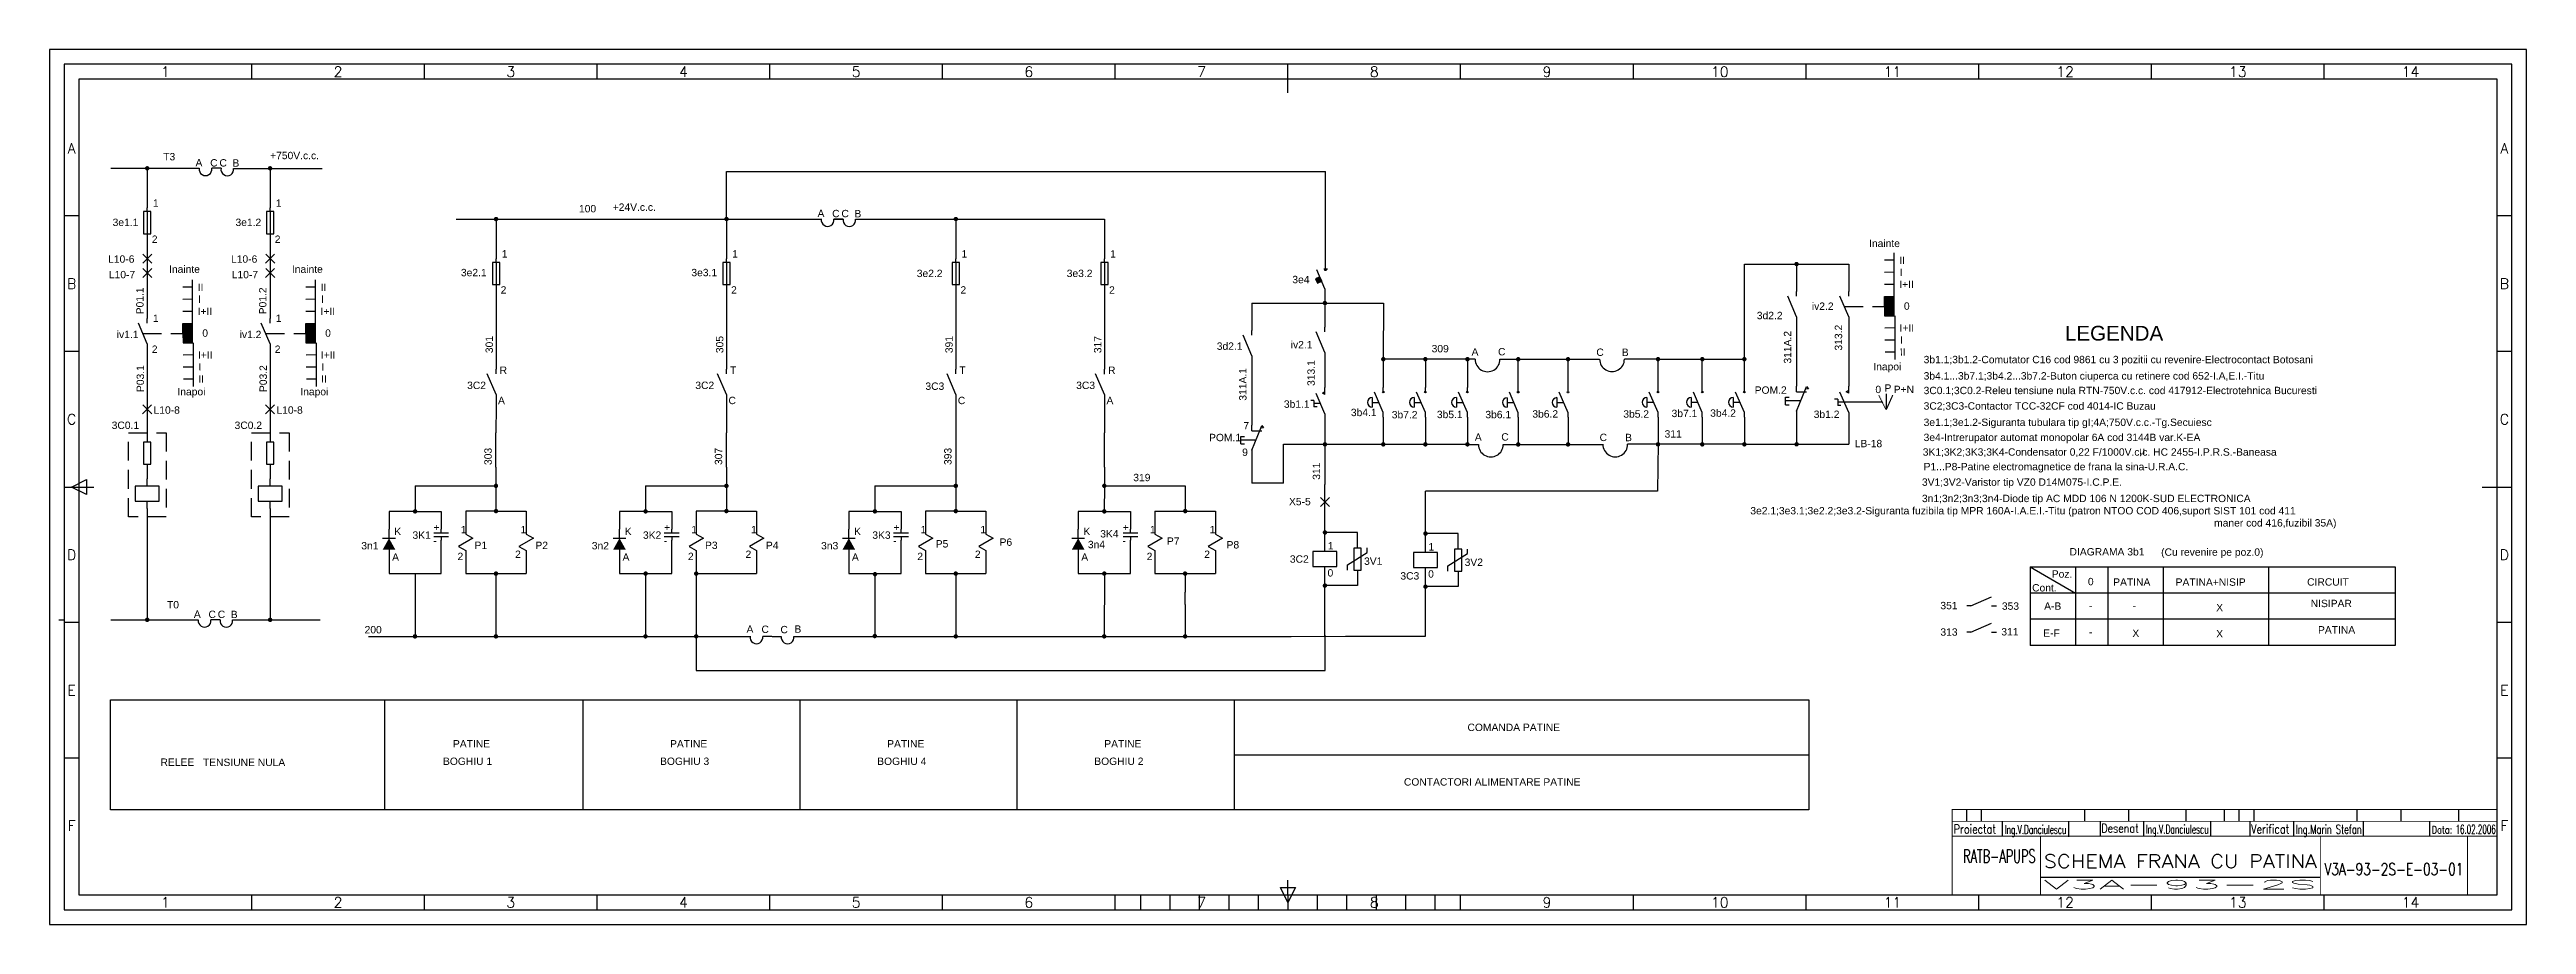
# Model space of a CAD drawing. Header units: millimetres. Extents: x 2692 to 3533, y 1475 to 1772.
import ezdxf
from ezdxf.enums import TextEntityAlignment as Align

# ---------------------------------------------------------------- set-up
doc = ezdxf.new("R2010")
doc.units = ezdxf.units.MM
doc.linetypes.add('DASHED', pattern=[0.75, 0.5, -0.25])
doc.linetypes.add('DASHED2', pattern=[9.525, 6.35, -3.175])
doc.layers.add('INDICATOR', color=7, linetype='Continuous')
doc.styles.add('ISO', font='SIMPLEX.shx')
doc.styles.add('ROMANS', font='ROMANS.shx', dxfattribs={"width": 0.8})
doc.styles.get("Standard").update_dxf_attribs({"font": 'arial.ttf'})

msp = doc.modelspace()

# ---------------------------------------------------------------- texts
at = {"color": 1}
for s, p in [('T3', (2730.7, 1734.77)), ('A', (2741.67, 1732.71)), ('C', (2746.64, 1732.66)), ('C', (2749.79, 1732.66)), ('B', (2754.21, 1732.62)), ('+750V.c.c.', (2767, 1735.15)), ('1', (2727.21, 1719)), ('1', (2768.93, 1719)), ('100', (2871.87, 1717.11)), ('+24V.c.c.', (2883.32, 1717.62)), ('A', (2952.87, 1715.5)), ('C', (2957.83, 1715.45)), ('C', (2960.98, 1715.45)), ('B', (2965.41, 1715.41)), ('3e1.1', (2713.52, 1712.47)), ('2', (2726.83, 1706.74)), ('3e1.2', (2755.24, 1712.47)), ('2', (2768.56, 1706.74)), ('Inainte', (3309.9, 1705.32)), ('L10-6', (2711.99, 1700)), ('Inainte', (2732.68, 1696.57)), ('L10-6', (2753.72, 1700)), ('Inainte', (2774.4, 1696.57)), ('1', (2845.64, 1701.77)), ('1', (2923.89, 1701.77)), ('1', (3001.77, 1701.77)), ('1', (3052.23, 1701.76)), ('II', (3320.17, 1699.59)), ('L10-7', (2712.25, 1694.73)), ('II', (2742.42, 1690.43)), ('L10-7', (2753.97, 1694.73)), ('II', (2784.14, 1690.43)), ('3e2.1', (2831.78, 1695.42)), ('2', (2845.27, 1689.52)), ('3e3.1', (2910.03, 1695.42)), ('2', (2923.52, 1689.52)), ('3e2.2', (2986.56, 1695.13)), ('2', (3001.39, 1689.52)), ('3e3.2', (3037.48, 1695.14)), ('2', (3051.86, 1689.51)), ('3e4', (3114.07, 1693.05)), ('I+II', (3320.15, 1691.41)), ('I', (3320.3, 1695.54)), ('1', (2727.21, 1679.9)), ('I+II', (2742.39, 1682.25)), ('I', (2742.54, 1686.38)), ('1', (2768.93, 1679.9)), ('I+II', (2784.11, 1682.25)), ('I', (2784.27, 1686.38)), ('3d2.2', (3271.78, 1680.84)), ('iv2.2', (3290.47, 1684)), ('0', (3321.73, 1684.04)), ('iv1.1', (2714.93, 1674.4)), ('0', (2743.97, 1674.88)), ('iv1.2', (2756.65, 1674.4)), ('0', (2785.69, 1674.88)), ('I+II', (3320.24, 1676.63)), ('2', (2726.83, 1669.4)), ('I+II', (2742.49, 1667.47)), ('2', (2768.56, 1669.4)), ('I+II', (2784.21, 1667.47)), ('3d2.1', (3088.42, 1670.44)), ('iv2.1', (3113.54, 1670.95)), ('309', (3161.37, 1669.59)), ('A', (3174.93, 1668.48)), ('C', (3183.91, 1668.55)), ('C', (3217.29, 1668.38)), ('B', (3225.96, 1668.34)), ('Inapoi', (3311.33, 1663.51)), ('3b1.1;3b1.2-Comutator C16 cod 9861 cu 3 pozitii cu revenire-Electrocontact Botosani', (3328.42, 1665.89)), ('Inapoi', (2735.52, 1654.99)), ('Inapoi', (2777.25, 1654.99)), ('3C2', (2833.89, 1657.13)), ('R', (2844.92, 1662.27)), ('3C2', (2911.37, 1657.14)), ('T', (2923.17, 1662.28)), ('3C3', (2989.49, 1656.85)), ('T', (3001.05, 1662.28)), ('3C3', (3040.68, 1657.14)), ('R', (3051.51, 1662.27)), ('POM.2', (3271.06, 1655.52)), ('0', (3312.04, 1655.74)), ('P', (3315.15, 1656.21)), ('P+N', (3318.27, 1655.75)), ('3b4.1...3b7.1;3b4.2...3b7.2-Buton ciuperca cu retinere cod 652-I.A,E.I.-Titu', (3328.42, 1660.35)), ('3C0.1;3C0.2-Releu tensiune nula RTN-750V.c.c. cod 417912-Electrotehnica Bucuresti', (3328.42, 1655.39)), ('L10-8', (2727.42, 1648.74)), ('L10-8', (2769.15, 1648.74)), ('A', (2844.38, 1651.99)), ('C', (2922.63, 1652)), ('C', (3000.5, 1652)), ('A', (3050.97, 1651.99)), ('3b1.1', (3111.2, 1650.76)), ('3b4.1', (3133.95, 1647.93)), ('3b7.2', (3147.84, 1647.16)), ('3b5.1', (3163.15, 1647.25)), ('3b6.1', (3179.62, 1647.22)), ('3b6.2', (3195.57, 1647.43)), ('3b5.2', (3226.45, 1647.41)), ('3b7.1', (3242.84, 1647.6)), ('3b4.2', (3255.95, 1647.72)), ('3b1.2', (3291.1, 1647.31)), ('3C2;3C3-Contactor TCC-32CF cod 4014-IC Buzau', (3328.42, 1650.14)), ('3C0.1', (2713.2, 1643.58)), ('3C0.2', (2754.93, 1643.58)), ('POM.1', (3085.8, 1639.42)), ('7', (3097.44, 1643.42)), ('A', (3176.04, 1639.56)), ('C', (3185.02, 1639.63)), ('C', (3218.4, 1639.46)), ('B', (3227.07, 1639.42)), ('311', (3240.46, 1640.64)), ('3e1.1;3e1.2-Siguranta tubulara tip gI;4A;750V.c.c.-Tg.Secuiesc', (3328.42, 1644.59)), ('3e4-Intrerupator automat monopolar 6A cod 3144B var.K-EA', (3328.42, 1639.46)), ('9', (3097.03, 1634.42)), ('LB-18', (3305.03, 1637.37)), ('3K1;3K2;3K3;3K4-Condensator 0,22 F/1000V.c.c. HC 2455-I.P.R.S.-Baneasa', (3328.13, 1634.5)), ('P1...P8-Patine electromagnetice de frana la sina-U.R.A.C.', (3328.42, 1629.54)), ('319', (3060.07, 1625.84)), ('3V1;3V2-Varistor tip VZ0 D14M075-I.C.P.E.', (3327.84, 1624.28)), ('X5-5', (3112.94, 1617.67)), ('3e2.1;3e3.1;3e2.2;3e3.2-Siguranta fuzibila tip MPR 160A-I.A.E.I.-Titu (patron NTOO COD 406,suport SIST 101 cod 411', (3269.58, 1614.57)), ('3n1;3n2;3n3;3n4-Diode tip AC MDD 106 N 1200K-SUD ELECTRONICA', (3327.84, 1618.74)), ('K', (2809.16, 1607.54)), ('3K1', (2815.34, 1606.29)), ('+', (2822.5, 1608.93)), ('1', (2831.74, 1608.16)), ('1', (2852.03, 1608.16)), ('K', (2887.41, 1607.54)), ('3K2', (2893.59, 1606.29)), ('+', (2900.75, 1608.93)), ('1', (2909.99, 1608.16)), ('1', (2930.28, 1608.16)), ('K', (2965.28, 1607.54)), ('3K3', (2971.46, 1606.29)), ('+', (2978.62, 1608.93)), ('1', (2987.86, 1608.16)), ('1', (3008.15, 1608.16)), ('P6', (3014.68, 1603.91)), ('K', (3043.15, 1607.54)), ('3K4', (3048.85, 1606.74)), ('+', (3056.5, 1608.93)), ('1', (3065.73, 1608.16)), ('P7', (3071.49, 1604.25)), ('1', (3086.02, 1608.16)), ('maner cod 416,fuzibil 35A)', (3427.05, 1610.45)), ('3n1', (2797.96, 1602.69)), ('A', (2808.42, 1598.84)), ('-', (2822.41, 1604.39)), ('2', (2830.62, 1599.05)), ('P1', (2836.41, 1602.83)), ('2', (2850.17, 1599.79)), ('P2', (2857.08, 1602.8)), ('3n2', (2876.21, 1602.69)), ('A', (2886.66, 1598.84)), ('-', (2900.66, 1604.39)), ('2', (2908.87, 1599.05)), ('P3', (2914.66, 1602.83)), ('2', (2928.42, 1599.79)), ('P4', (2935.33, 1602.8)), ('3n3', (2954.08, 1602.69)), ('A', (2964.54, 1598.84)), ('-', (2978.53, 1604.39)), ('2', (2986.74, 1599.05)), ('P5', (2993, 1603.33)), ('2', (3006.29, 1599.79)), ('A', (3042.41, 1598.84)), ('3n4', (3044.65, 1603.1)), ('-', (3056.4, 1604.39)), ('2', (3064.62, 1599.05)), ('2', (3084.17, 1599.79)), ('P8', (3091.75, 1603)), ('3C2', (3113.24, 1598.17)), ('1', (3126.12, 1602.67)), ('3V1', (3138.43, 1597.45)), ('1', (3160.27, 1602.31)), ('3V2', (3172.58, 1597.09)), ('DIAGRAMA 3b1', (3377.97, 1600.63)), ('(Cu revenire pe poz.0)', (3409.06, 1600.53)), ('0', (3126.03, 1593.47)), ('3C3', (3150.76, 1592.45)), ('0', (3160.19, 1593.11)), ('Cont.', (3365.26, 1588.41)), ('Poz.', (3371.93, 1593.1)), ('0', (3384.2, 1590.52)), ('PATINA', (3392.79, 1590.35)), ('PATINA+NISIP', (3413.99, 1590.34)), ('CIRCUIT', (3458.63, 1590.39)), ('T0', (2731.98, 1582.66)), ('A', (2741.11, 1579.45)), ('C', (2746.07, 1579.4)), ('C', (2749.22, 1579.4)), ('B', (2753.65, 1579.36)), ('351', (3334.11, 1582.38)), ('353', (3354.99, 1582.19)), ('A-B', (3369.34, 1582.2)), ('-', (3384.54, 1582.3)), ('-', (3399.36, 1582.3)), ('X', (3427.76, 1581.69)), ('NISIPAR', (3459.85, 1583.09)), ('200', (2799.08, 1574.18)), ('A', (2928.76, 1574.38)), ('C', (2933.83, 1574.33)), ('C', (2940.27, 1574.22)), ('B', (2945.02, 1574.4)), ('313', (3334.11, 1573.39)), ('311', (3354.8, 1573.47)), ('E-F', (3369.02, 1573.04)), ('-', (3384.54, 1573.4)), ('X', (3399.29, 1572.96)), ('X', (3427.76, 1572.79)), ('PATINA', (3462.32, 1574.13)), ('COMANDA PATINE', (3173.55, 1541.03)), ('RELEE', (2729.78, 1529.21)), ('TENSIUNE NULA', (2744.18, 1529.16)), ('BOGHIU 1', (2825.69, 1529.52)), ('PATINE', (2829.08, 1535.45)), ('BOGHIU 3', (2899.4, 1529.52)), ('PATINE', (2902.79, 1535.45)), ('BOGHIU 4', (2973.12, 1529.52)), ('PATINE', (2976.51, 1535.45)), ('BOGHIU 2', (3046.83, 1529.52)), ('PATINE', (3050.22, 1535.45)), ('CONTACTORI ALIMENTARE PATINE', (3151.96, 1522.5))]:
    msp.add_text(s, height=2.5, dxfattribs=at).set_placement(p)
for s, p in [('P01.1', (2724.03, 1682.5)), ('P01.2', (2765.75, 1682.5)), ('301', (2842.64, 1669.31)), ('305', (2920.89, 1669.31)), ('391', (2998.76, 1669.31)), ('317', (3049.23, 1669.3)), ('311A.2', (3283.46, 1665.78)), ('313.2', (3300.76, 1670.2)), ('313.1', (3121.69, 1658.17)), ('P03.1', (2724.17, 1656.1)), ('P03.2', (2765.89, 1656.1)), ('311A.1', (3098.51, 1653.17)), ('303', (2842.24, 1631.33)), ('307', (2920.49, 1631.33)), ('393', (2998.36, 1631.33)), ('311', (3123.5, 1626.32))]:
    msp.add_text(s, height=2.5, rotation=90, dxfattribs=at).set_placement(p)
at = {"color": 1, "text_generation_flag": 2}
for s, p in [('I', (3320.43, 1674.98)), ('I', (2742.67, 1665.82)), ('I', (2784.4, 1665.82)), ('II', (3320.35, 1670.94)), ('II', (2742.6, 1661.78)), ('II', (2784.32, 1661.78))]:
    msp.add_text(s, height=2.5, rotation=180.72907, dxfattribs=at).set_placement(p)
at = {"color": 3}
msp.add_text('LEGENDA', height=5, dxfattribs=at).set_placement((3376.39, 1673.58))
at = {"color": 1, "insert": (3401.63, 1637.43), "char_height": 2.5, "width": 15.4771, "attachment_point": 1}
msp.add_mtext('{\\fSymbol|b0|i0|c2|p18;m}', dxfattribs=at)

# ---------------------------------------------------------------- blocks, each defined once
blk = doc.blocks.new('4a4')
at = {"color": 70}
for p, q in [((-772.36, 287), (-772.36, 292)), ((-713.72, 287), (-713.72, 292)), ((-655.08, 287), (-655.08, 292)), ((-596.44, 287), (-596.44, 292)), ((-537.8, 287), (-537.8, 292)), ((-479.16, 287), (-479.16, 292)), ((-420.52, 282.35), (-420.52, 292)), ((-361.88, 287), (-361.88, 292)), ((-303.24, 287), (-303.24, 292)), ((-244.6, 287), (-244.6, 292)), ((-185.96, 287), (-185.96, 292)), ((-127.32, 287), (-127.32, 292)), ((-68.68, 287), (-68.68, 292)), ((-831, 240.5), (-836, 240.5)), ((-5, 240.5), (-10, 240.5)), ((-831, 194.5), (-836, 194.5)), ((-5, 194.5), (-10, 194.5)), ((-836, 148.5), (-826, 148.5)), ((-833.5, 148.5), (-828.5, 151)), ((-828.5, 146), (-833.5, 148.5)), ((-828.5, 151), (-828.5, 146)), ((-15, 148.5), (-5, 148.5)), ((-831, 102.5), (-836, 102.5)), ((-5, 102.5), (-10, 102.5)), ((-831, 56.5), (-836, 56.5)), ((-5, 56.5), (-10, 56.5)), ((-772.36, 5), (-772.36, 10)), ((-713.72, 5), (-713.72, 10)), ((-655.08, 5), (-655.08, 10)), ((-596.44, 5), (-596.44, 10)), ((-537.8, 5), (-537.8, 10)), ((-479.16, 5), (-479.16, 10)), ((-479.16, 5), (-479.16, 10)), ((-470.5, 5), (-470.5, 10)), ((-460.5, 5), (-460.5, 10)), ((-450.5, 5), (-450.5, 10)), ((-440.5, 5), (-440.5, 10)), ((-430.5, 5), (-430.5, 10)), ((-420.5, 7.5), (-423, 12.5)), ((-423, 12.5), (-418, 12.5)), ((-420.5, 10), (-420.5, 15)), ((-418, 12.5), (-420.5, 7.5)), ((-420.5, 10), (-420.5, 5)), ((-410.5, 5), (-410.5, 10)), ((-400.5, 5), (-400.5, 10)), ((-390.5, 5), (-390.5, 10)), ((-380.5, 5), (-380.5, 10)), ((-370.5, 5), (-370.5, 10)), ((-361.88, 5), (-361.88, 10)), ((-361.88, 5), (-361.88, 10)), ((-303.24, 5), (-303.24, 10)), ((-244.6, 5), (-244.6, 10)), ((-185.96, 5), (-185.96, 10)), ((-127.32, 5), (-127.32, 10)), ((-68.68, 5), (-68.68, 10))]:
    blk.add_line(p, q, dxfattribs=at)
at = {"color": 240}
for points in [[(0, 0), (0, 297), (-841, 297), (-841, 0)], [(-5, 5), (-5, 292), (-836, 292), (-836, 5)]]:
    blk.add_lwpolyline(points, close=True, dxfattribs=at)
at = {"color": 70}
blk.add_lwpolyline([(-831, 287), (-831, 10), (-10, 10), (-10, 287)], close=True, dxfattribs=at)
at = {"color": 50, "style": 'ISO'}
for s, p in [('1', (-801.68, 289.48)), ('2', (-743.04, 289.48)), ('3', (-684.4, 289.48)), ('4', (-625.76, 289.48)), ('5', (-567.12, 289.48)), ('6', (-508.48, 289.48)), ('7', (-449.84, 289.48)), ('8', (-391.2, 289.48)), ('9', (-332.56, 289.48)), ('10', (-273.92, 289.48)), ('11', (-215.28, 289.48)), ('12', (-156.64, 289.48)), ('13', (-98, 289.48)), ('14', (-39.36, 289.48)), ('A', (-833.5, 263.5)), ('A', (-7.5, 263.5)), ('B', (-833.5, 217.5)), ('B', (-7.5, 217.5)), ('C', (-833.5, 171.5)), ('C', (-7.5, 171.5)), ('D', (-833.5, 125.5)), ('D', (-7.5, 125.5)), ('E', (-833.5, 79.5)), ('E', (-7.5, 79.5)), ('F', (-833.5, 33.5)), ('F', (-7.5, 33.5)), ('1', (-801.68, 7.48)), ('2', (-743.04, 7.48)), ('3', (-684.4, 7.48)), ('4', (-625.76, 7.48)), ('5', (-567.12, 7.48)), ('6', (-508.48, 7.48)), ('7', (-449.84, 7.48)), ('8', (-391.2, 7.48)), ('9', (-332.56, 7.48)), ('10', (-273.92, 7.48)), ('11', (-215.28, 7.48)), ('12', (-156.64, 7.48)), ('13', (-98, 7.48)), ('14', (-39.36, 7.48))]:
    blk.add_text(s, height=3.5, dxfattribs=at).set_placement(p, align=Align.MIDDLE)
blk = doc.blocks.new('indic-el')
at = {"layer": 'INDICATOR', "color": 1}
for p, q in [((-180, 25), (-180, 29)), ((-175, 25), (-175, 29)), ((-140, 25), (-140, 29)), ((-125, 25), (-125, 29)), ((-105.5, 25), (-105.5, 29)), ((-87.5, 25), (-87.5, 29)), ((-82.5, 25), (-82.5, 29)), ((-47.5, 25), (-47.5, 29)), ((-32.5, 25), (-32.5, 29)), ((-13, 25), (-13, 29)), ((-167.9, 20), (-167.9, 25)), ((-145.42, 19.8), (-145.42, 24.8)), ((-134.65, 20.08), (-134.65, 25.08)), ((-119.93, 20), (-119.93, 25)), ((-97.19, 20), (-97.19, 25)), ((-83.77, 20), (-83.77, 25)), ((-69.03, 20), (-69.03, 25)), ((-45.33, 20), (-45.33, 25)), ((-22.83, 20), (-22.83, 25)), ((-155, 6), (-60, 6))]:
    blk.add_line(p, q, dxfattribs=at)
at = {"layer": 'INDICATOR'}
blk.add_line((-92.5, 25), (-92.5, 29), dxfattribs=at)
at = {"layer": 'INDICATOR', "const_width": 0.3, "flags": 128}
for points in [[(0, 29), (-185, 29), (-185, 0)], [(0, 25), (-185, 25)], [(0, 20), (-185, 20)], [(-155, 0), (-155, 20)], [(-60, 0), (-60, 20)], [(-10, 0), (-10, 20)]]:
    blk.add_lwpolyline(points, dxfattribs=at)
at = {"layer": 'INDICATOR', "color": 1, "style": 'ROMANS', "width": 0.8}
for s, height, p in [('Proiectat', 3, (-184.48, 20.88)), ('Desenat', 3, (-134.37, 21.17)), ('Verificat', 3, (-83.49, 20.88)), ('Data:', 2.5, (-22.15, 20.88))]:
    blk.add_text(s, height=height, dxfattribs=at).set_placement(p)
at = {"layer": 'INDICATOR', "style": 'ROMANS', "width": 0.570908}
blk.add_text('RATB-APUPS', height=4.5, dxfattribs=at).set_placement((-181.28, 10.96), (-156.69, 10.96), align=Align.FIT)
at = {"layer": 'INDICATOR', "color": 1, "style": 'ROMANS'}
for tag, height, width, p, p2 in [('PROIECTAT', 3, 0.908325, (-167.12, 20.74), (-146.23, 20.74)), ('DESENAT', 3, 1.116423, (-119.25, 20.84), (-97.88, 20.84)), ('VERIFICAT', 3, 1.074468, (-68.34, 20.8), (-45.93, 20.8)), ('DATA', 3, 1.321041, (-14.04, 20.81), (-0.45, 20.81)), ('NUME_DESEN', 4.5, 2.080219, (-153.9, 9.22), (-61.18, 9.22)), ('NUMAR', 4, 2.383056, (-58.61, 6.76), (-11.4, 6.76)), ('ANS', 3, 11.421134, (-154.04, 2.01), (-61.04, 2.01))]:
    blk.add_attdef(tag, text='', height=height, dxfattribs=dict(at, width=width)).set_placement(p, p2, align=Align.FIT)

# ---------------------------------------------------------------- hatches: boundary and pattern name
for points in [[(3318.45, 1688.54), (3315.14, 1688.54), (3315.14, 1685.23), (3315.18, 1681.92), (3318.45, 1681.96)], [(2740.69, 1679.38), (2737.38, 1679.38), (2737.38, 1676.07), (2737.43, 1672.76), (2740.69, 1672.8)], [(2782.42, 1679.38), (2779.11, 1679.38), (2779.11, 1676.07), (2779.15, 1672.76), (2782.42, 1672.8)]]:
    msp.add_hatch(color=1).paths.add_polyline_path(points)

# ---------------------------------------------------------------- linework, layer by layer
at = {"color": 1}
for p, q in [((2712.87, 1732.06), (2742.93, 1732.06)), ((2725.27, 1732.06), (2725.27, 1718.6)), ((2750.33, 1732.05), (2747.19, 1732.05)), ((2754.6, 1732.04), (2784.65, 1732.04)), ((2766.99, 1732.06), (2766.99, 1718.6)), ((2921.95, 1730.93), (3125.35, 1730.93)), ((2921.95, 1714.83), (2921.95, 1730.93)), ((3125.35, 1714.83), (3125.35, 1730.93)), ((2725.27, 1717.35), (2725.27, 1718.6)), ((2725.27, 1717.35), (2725.27, 1709.85)), ((2766.99, 1717.35), (2766.99, 1718.6)), ((2766.99, 1717.35), (2766.99, 1709.85)), ((2725.27, 1709.85), (2725.27, 1708.61)), ((2725.27, 1708.61), (2725.27, 1681.1)), ((2766.99, 1709.85), (2766.99, 1708.61)), ((2766.99, 1708.61), (2766.99, 1681.1)), ((2830.13, 1714.83), (2948.46, 1714.83)), ((2843.7, 1714.83), (2843.7, 1701.38)), ((2921.95, 1714.83), (2921.95, 1701.38)), ((2948.46, 1714.83), (2954.11, 1714.83)), ((2961.53, 1714.84), (2958.39, 1714.84)), ((2958.39, 1714.83), (2961.53, 1714.83)), ((2965.8, 1714.83), (3050.29, 1714.83)), ((2999.83, 1714.83), (2999.83, 1701.38)), ((3050.29, 1714.83), (3050.29, 1701.37)), ((3125.35, 1699.13), (3125.35, 1714.83)), ((2726.79, 1702.86), (2723.75, 1699.82)), ((2723.81, 1702.86), (2726.85, 1699.82)), ((2768.51, 1702.86), (2765.47, 1699.82)), ((2765.53, 1702.86), (2768.57, 1699.82)), ((2843.7, 1700.13), (2843.7, 1701.38)), ((2843.7, 1700.13), (2843.7, 1692.63)), ((2921.95, 1700.13), (2921.95, 1701.38)), ((2921.95, 1700.13), (2921.95, 1692.63)), ((2999.83, 1700.13), (2999.83, 1701.38)), ((2999.83, 1700.13), (2999.83, 1692.63)), ((3050.29, 1700.12), (3050.29, 1701.37)), ((3050.29, 1700.12), (3050.29, 1692.62)), ((3125.35, 1697.88), (3125.35, 1699.13)), ((3267.55, 1666.9), (3267.55, 1699.55)), ((3267.55, 1699.55), (3285.29, 1699.55)), ((3285.29, 1699.55), (3303.02, 1699.55)), ((3285.29, 1699.55), (3285.29, 1690.26)), ((3303.02, 1699.55), (3303.02, 1690.26)), ((3318.45, 1700.86), (3315.14, 1700.84)), ((3318.45, 1681.96), (3318.45, 1703.33)), ((2726.79, 1698.02), (2723.75, 1694.98)), ((2723.81, 1698.02), (2726.85, 1694.98)), ((2740.69, 1691.7), (2737.38, 1691.68)), ((2740.69, 1672.8), (2740.69, 1694.17)), ((2768.51, 1698.02), (2765.47, 1694.98)), ((2765.53, 1698.02), (2768.57, 1694.98)), ((2782.42, 1691.7), (2779.11, 1691.68)), ((2782.42, 1672.8), (2782.42, 1694.17)), ((2843.7, 1692.63), (2843.7, 1691.38)), ((2843.7, 1691.38), (2843.7, 1663.87)), ((2921.95, 1692.63), (2921.95, 1691.38)), ((2921.95, 1691.38), (2921.95, 1663.87)), ((2999.83, 1692.63), (2999.83, 1691.38)), ((2999.83, 1691.38), (2999.83, 1663.87)), ((3050.29, 1692.62), (3050.29, 1691.37)), ((3050.29, 1691.37), (3050.29, 1663.86)), ((3125.14, 1691.12), (3122.35, 1697.63)), ((3124.72, 1697.88), (3125.98, 1697.88)), ((3125.14, 1691.12), (3125.14, 1678.16)), ((3318.45, 1696.75), (3315.14, 1696.73)), ((3318.45, 1692.64), (3315.14, 1692.62)), ((2740.69, 1687.59), (2737.38, 1687.57)), ((2740.69, 1683.48), (2737.38, 1683.46)), ((2782.42, 1687.59), (2779.11, 1687.57)), ((2782.42, 1683.48), (2779.11, 1683.46)), ((3100.34, 1686.31), (3100.34, 1677.01)), ((3100.34, 1686.31), (3144.99, 1686.31)), ((3144.99, 1686.31), (3144.96, 1667.64)), ((3285.29, 1681.64), (3282.29, 1688.64)), ((3285.29, 1688.62), (3285.29, 1690.26)), ((3303.02, 1681.64), (3300.02, 1688.64)), ((3303.02, 1688.62), (3303.02, 1690.26)), ((3315.14, 1688.54), (3318.45, 1688.54)), ((3315.14, 1685.23), (3315.14, 1688.54)), ((3315.14, 1685.23), (3315.18, 1681.92)), ((2725.27, 1672.48), (2722.27, 1679.48)), ((2725.27, 1679.46), (2725.27, 1681.1)), ((2737.38, 1679.38), (2740.69, 1679.38)), ((2737.38, 1676.07), (2737.38, 1679.38)), ((2737.38, 1676.07), (2737.43, 1672.76)), ((2766.99, 1672.48), (2763.99, 1679.48)), ((2766.99, 1679.46), (2766.99, 1681.1)), ((2779.11, 1679.38), (2782.42, 1679.38)), ((2779.11, 1676.07), (2779.11, 1679.38)), ((2779.11, 1676.07), (2779.15, 1672.76)), ((3100.34, 1668.39), (3097.34, 1675.39)), ((3100.34, 1675.38), (3100.34, 1677.01)), ((3125.14, 1669.54), (3122.14, 1676.54)), ((3125.14, 1676.53), (3125.14, 1678.16)), ((3285.29, 1681.64), (3285.29, 1680.26)), ((3285.29, 1680.26), (3285.29, 1658.07)), ((3303.02, 1681.64), (3303.02, 1680.26)), ((3303.02, 1680.26), (3303.02, 1658.07)), ((3315.18, 1681.92), (3318.49, 1681.96)), ((3318.54, 1677.86), (3315.23, 1677.83)), ((3318.6, 1673.75), (3315.29, 1673.73)), ((3318.72, 1667.18), (3318.72, 1681.97)), ((2725.27, 1672.48), (2725.27, 1671.1)), ((2725.27, 1671.1), (2725.27, 1656.74)), ((2737.43, 1672.76), (2740.74, 1672.8)), ((2740.79, 1668.7), (2737.48, 1668.67)), ((2740.97, 1658.02), (2740.97, 1672.81)), ((2766.99, 1672.48), (2766.99, 1671.1)), ((2766.99, 1671.1), (2766.99, 1656.74)), ((2779.15, 1672.76), (2782.46, 1672.8)), ((2782.51, 1668.7), (2779.2, 1668.67)), ((2782.69, 1658.02), (2782.69, 1672.81)), ((3100.34, 1668.39), (3100.34, 1667.01)), ((3100.34, 1667.01), (3100.34, 1644.82)), ((3125.14, 1669.54), (3125.14, 1657.61)), ((3176.16, 1667.26), (3144.58, 1667.26)), ((3144.96, 1666.87), (3144.96, 1657.61)), ((3159.24, 1666.87), (3159.24, 1657.61)), ((3173.52, 1667.26), (3173.52, 1657.61)), ((3184.57, 1667.23), (3201.49, 1667.25)), ((3190.76, 1656.33), (3190.76, 1666.86)), ((3201.49, 1667.25), (3218.41, 1667.26)), ((3207.68, 1656.34), (3207.68, 1667.25)), ((3237.88, 1667.28), (3226.82, 1667.28)), ((3237.88, 1667.28), (3267.93, 1667.28)), ((3238.24, 1656.37), (3238.24, 1667.28)), ((3253.27, 1656.37), (3253.27, 1666.9)), ((3267.55, 1656.37), (3267.55, 1666.9)), ((3318.65, 1669.64), (3315.34, 1669.62)), ((2740.84, 1664.59), (2737.53, 1664.57)), ((2740.89, 1660.48), (2737.58, 1660.46)), ((2782.56, 1664.59), (2779.25, 1664.57)), ((2782.61, 1660.48), (2779.3, 1660.46)), ((2843.7, 1655.25), (2840.7, 1662.25)), ((2843.7, 1662.24), (2843.7, 1663.87)), ((2921.95, 1655.25), (2918.95, 1662.25)), ((2921.95, 1662.24), (2921.95, 1663.87)), ((2999.83, 1655.25), (2996.83, 1662.25)), ((2999.83, 1662.24), (2999.83, 1663.87)), ((3050.29, 1655.24), (3047.29, 1662.24)), ((3050.29, 1662.23), (3050.29, 1663.86)), ((3125.14, 1657.16), (3125.14, 1657.61)), ((3125.14, 1655.25), (3125.14, 1657.16)), ((3144.96, 1656.36), (3144.96, 1657.61)), ((3159.24, 1656.36), (3159.24, 1657.61)), ((3173.52, 1656.36), (3173.52, 1657.61)), ((3285.29, 1656.23), (3285.29, 1658.07)), ((3285.29, 1649.57), (3288.29, 1657.07)), ((3288.29, 1657.07), (3288.66, 1658)), ((3289.28, 1657.21), (3288.29, 1657.07)), ((3288.66, 1658), (3289.28, 1657.21)), ((3303.02, 1657.62), (3303.02, 1658.07)), ((3303.02, 1655.7), (3303.02, 1657.62)), ((2726.73, 1651.71), (2723.68, 1648.67)), ((2723.75, 1651.71), (2726.79, 1648.67)), ((2725.27, 1656.74), (2725.27, 1639.13)), ((2768.45, 1651.71), (2765.41, 1648.67)), ((2765.47, 1651.71), (2768.51, 1648.67)), ((2766.99, 1656.74), (2766.99, 1639.13)), ((2843.7, 1651.27), (2843.69, 1642.25)), ((2843.7, 1655.25), (2843.7, 1651.27)), ((2921.95, 1651.27), (2921.94, 1642.25)), ((2921.95, 1655.25), (2921.95, 1651.27)), ((2999.82, 1651.27), (2999.81, 1642.25)), ((2999.83, 1655.25), (2999.82, 1651.27)), ((3050.29, 1651.26), (3050.28, 1642.24)), ((3050.29, 1655.24), (3050.29, 1651.26)), ((3121.39, 1653.23), (3120.3, 1653.23)), ((3121.39, 1653.23), (3121.39, 1651.1)), ((3123.64, 1652.16), (3121.39, 1652.16)), ((3122.48, 1651.1), (3121.39, 1651.1)), ((3124.28, 1655.75), (3125.14, 1656.25)), ((3125.14, 1655.25), (3124.28, 1655.75)), ((3125.14, 1648.66), (3125.14, 1647.16)), ((3141.21, 1654.23), (3141.21, 1651)), ((3141.21, 1652.61), (3143.46, 1652.61)), ((3144.96, 1649.11), (3141.96, 1656.11)), ((3144.96, 1647.61), (3144.96, 1649.11)), ((3155.49, 1654.23), (3155.49, 1651)), ((3155.49, 1652.61), (3157.74, 1652.61)), ((3159.24, 1649.11), (3156.24, 1656.11)), ((3159.24, 1647.61), (3159.24, 1649.11)), ((3169.77, 1654.23), (3169.77, 1651)), ((3169.77, 1652.61), (3172.02, 1652.61)), ((3173.52, 1649.11), (3170.52, 1656.11)), ((3173.52, 1647.61), (3173.52, 1649.11)), ((3187.01, 1654.19), (3187.01, 1650.97)), ((3187.01, 1652.58), (3189.26, 1652.58)), ((3190.76, 1649.08), (3187.76, 1656.08)), ((3190.76, 1647.58), (3190.76, 1649.08)), ((3203.93, 1654.21), (3203.93, 1650.98)), ((3203.93, 1652.59), (3206.18, 1652.6)), ((3207.68, 1649.09), (3204.68, 1656.09)), ((3207.68, 1647.59), (3207.68, 1649.09)), ((3234.49, 1654.24), (3234.49, 1651.01)), ((3234.49, 1652.62), (3236.74, 1652.63)), ((3238.24, 1649.12), (3235.24, 1656.12)), ((3238.24, 1647.62), (3238.24, 1649.12)), ((3249.52, 1654.24), (3249.52, 1651.01)), ((3249.52, 1652.62), (3251.77, 1652.63)), ((3253.27, 1649.12), (3250.27, 1656.12)), ((3253.27, 1647.62), (3253.27, 1649.12)), ((3263.8, 1654.24), (3263.8, 1651.01)), ((3263.8, 1652.62), (3266.05, 1652.63)), ((3267.55, 1649.12), (3264.55, 1656.12)), ((3267.55, 1647.62), (3267.55, 1649.12)), ((3281.54, 1654.32), (3282.79, 1654.32)), ((3281.54, 1651.82), (3281.54, 1654.32)), ((3286.69, 1653.07), (3281.54, 1653.07)), ((3281.54, 1651.82), (3282.79, 1651.82)), ((3285.29, 1649.57), (3285.29, 1638.38)), ((3299.27, 1653.69), (3298.18, 1653.69)), ((3299.27, 1653.69), (3299.27, 1651.56)), ((3314.49, 1652.62), (3299.27, 1652.62)), ((3300.36, 1651.56), (3299.27, 1651.56)), ((3302.16, 1656.2), (3303.02, 1656.7)), ((3303.02, 1655.7), (3302.16, 1656.2)), ((3303.02, 1649.12), (3303.02, 1638.4)), ((2843.68, 1630.58), (2843.69, 1642.25)), ((2921.93, 1630.58), (2921.94, 1642.25)), ((2999.81, 1642.25), (2999.8, 1637.98)), ((3050.27, 1630.57), (3050.28, 1642.24)), ((3096.59, 1641.07), (3097.84, 1641.07)), ((3096.59, 1638.57), (3096.59, 1641.07)), ((3100.35, 1642.98), (3100.34, 1644.82)), ((3100.34, 1636.32), (3103.34, 1643.82)), ((3103.34, 1643.82), (3103.71, 1644.75)), ((3104.33, 1643.96), (3103.34, 1643.82)), ((3103.71, 1644.75), (3104.33, 1643.96)), ((3125.14, 1647.16), (3125.14, 1624.7)), ((3144.96, 1647.61), (3144.96, 1638.35)), ((3159.24, 1647.61), (3159.24, 1638.35)), ((3173.52, 1647.61), (3173.52, 1638.35)), ((3190.76, 1647.58), (3190.76, 1638.32)), ((3207.68, 1647.59), (3207.68, 1638.33)), ((3238.24, 1647.62), (3238.24, 1638.36)), ((3253.27, 1647.62), (3253.27, 1638.36)), ((3267.55, 1647.62), (3267.55, 1638.36)), ((2725.27, 1631.63), (2725.27, 1626.6)), ((2766.99, 1631.63), (2766.99, 1626.6)), ((2999.8, 1637.98), (2999.8, 1634.85)), ((2999.8, 1634.85), (2999.8, 1630.58)), ((3101.74, 1639.82), (3096.59, 1639.82)), ((3096.59, 1638.57), (3097.84, 1638.57)), ((3100.34, 1636.32), (3100.34, 1625.17)), ((3111.07, 1625.17), (3111.07, 1638.43)), ((3139.8, 1638.35), (3111.07, 1638.35)), ((3173.15, 1638.35), (3139.8, 1638.35)), ((3154.46, 1638.35), (3154.08, 1638.35)), ((3173.89, 1638.3), (3177.26, 1638.31)), ((3185.68, 1638.31), (3202.6, 1638.33)), ((3202.6, 1638.33), (3219.52, 1638.34)), ((3237.88, 1638.36), (3227.93, 1638.36)), ((3238.24, 1638.74), (3238.1, 1622.51)), ((3267.55, 1638.36), (3238.24, 1638.36)), ((3267.18, 1638.36), (3303.02, 1638.4)), ((2725.27, 1624.1), (2725.27, 1626.6)), ((2766.99, 1624.1), (2766.99, 1626.6)), ((2816.25, 1624.26), (2816.23, 1615.6)), ((2816.25, 1624.26), (2843.68, 1624.26)), ((2843.68, 1630.58), (2843.68, 1627.44)), ((2843.68, 1627.44), (2843.68, 1621.28)), ((2894.5, 1624.26), (2894.48, 1615.6)), ((2894.5, 1624.26), (2900.16, 1624.26)), ((2900.16, 1624.26), (2911.84, 1624.26)), ((2911.84, 1624.26), (2921.93, 1624.26)), ((2921.93, 1630.58), (2921.93, 1627.44)), ((2921.93, 1627.44), (2921.93, 1621.28)), ((2972.37, 1624.26), (2972.35, 1615.6)), ((2972.37, 1624.26), (2999.8, 1624.26)), ((2999.8, 1630.58), (2999.8, 1627.44)), ((2999.8, 1627.44), (2999.8, 1621.28)), ((3050.25, 1624.26), (3050.22, 1615.6)), ((3050.25, 1624.26), (3077.68, 1624.26)), ((3050.27, 1630.57), (3050.27, 1624.26)), ((3077.68, 1624.26), (3077.68, 1621.28)), ((3111.07, 1625.17), (3100.34, 1625.17)), ((3125.14, 1604.44), (3125.14, 1624.7)), ((2725.27, 1616.6), (2725.27, 1619.1)), ((2725.27, 1616.6), (2725.27, 1578.78)), ((2766.99, 1616.6), (2766.99, 1619.1)), ((2766.99, 1616.6), (2766.99, 1578.78)), ((2807.37, 1615.6), (2807.37, 1609.55)), ((2816.23, 1615.6), (2807.37, 1615.6)), ((2816.23, 1615.6), (2825.09, 1615.6)), ((2825.09, 1615.6), (2825.09, 1609.55)), ((2843.68, 1615.7), (2833.42, 1615.67)), ((2833.42, 1615.67), (2833.42, 1610.07)), ((2843.68, 1621.85), (2843.68, 1615.7)), ((2843.68, 1615.7), (2853.94, 1615.67)), ((2853.94, 1615.67), (2853.94, 1610.07)), ((2885.62, 1615.6), (2885.62, 1609.55)), ((2894.48, 1615.6), (2885.62, 1615.6)), ((2894.48, 1615.6), (2903.34, 1615.6)), ((2903.34, 1615.6), (2903.34, 1609.55)), ((2921.93, 1615.7), (2911.67, 1615.67)), ((2911.67, 1615.67), (2911.67, 1610.07)), ((2921.93, 1621.85), (2921.93, 1615.7)), ((2921.93, 1615.7), (2932.19, 1615.67)), ((2932.19, 1615.67), (2932.19, 1610.07)), ((2963.49, 1615.6), (2963.49, 1609.55)), ((2972.35, 1615.6), (2963.49, 1615.6)), ((2972.35, 1615.6), (2981.21, 1615.6)), ((2981.21, 1615.6), (2981.21, 1609.55)), ((2999.8, 1615.7), (2989.54, 1615.67)), ((2989.54, 1615.67), (2989.54, 1610.07)), ((2999.8, 1621.85), (2999.8, 1615.7)), ((2999.8, 1615.7), (3010.06, 1615.67)), ((3010.06, 1615.67), (3010.06, 1610.07)), ((3041.36, 1615.6), (3041.36, 1609.55)), ((3050.22, 1615.6), (3041.36, 1615.6)), ((3050.22, 1615.6), (3059.08, 1615.6)), ((3059.08, 1615.6), (3059.08, 1609.55)), ((3067.41, 1615.67), (3067.41, 1610.07)), ((3067.41, 1615.67), (3087.94, 1615.67)), ((3077.68, 1621.85), (3077.68, 1615.7)), ((3087.94, 1615.67), (3087.94, 1610.07)), ((3126.66, 1620.33), (3123.62, 1617.29)), ((3123.68, 1620.33), (3126.73, 1617.29)), ((3238.1, 1622.51), (3159.29, 1622.51)), ((3159.29, 1604.08), (3159.29, 1622.51)), ((2807.37, 1606.32), (2807.37, 1609.55)), ((2825.09, 1608.3), (2825.09, 1609.55)), ((2825.09, 1607.05), (2825.09, 1605.8)), ((2835.85, 1606.45), (2830.98, 1603.69)), ((2833.42, 1610.07), (2833.42, 1607.87)), ((2833.42, 1607.87), (2835.85, 1606.45)), ((2856.37, 1606.45), (2851.5, 1603.69)), ((2853.94, 1610.07), (2853.94, 1607.87)), ((2853.94, 1607.87), (2856.37, 1606.45)), ((2885.62, 1606.32), (2885.62, 1609.55)), ((2903.34, 1608.3), (2903.34, 1609.55)), ((2903.34, 1607.05), (2903.34, 1605.8)), ((2914.1, 1606.45), (2909.23, 1603.69)), ((2911.67, 1610.07), (2911.67, 1607.87)), ((2911.67, 1607.87), (2914.1, 1606.45)), ((2934.62, 1606.45), (2929.75, 1603.69)), ((2932.19, 1610.07), (2932.19, 1607.87)), ((2932.19, 1607.87), (2934.62, 1606.45)), ((2963.49, 1606.32), (2963.49, 1609.55)), ((2981.21, 1608.3), (2981.21, 1609.55)), ((2981.21, 1607.05), (2981.21, 1605.8)), ((2991.97, 1606.45), (2987.11, 1603.69)), ((2989.54, 1610.07), (2989.54, 1607.87)), ((2989.54, 1607.87), (2991.97, 1606.45)), ((3012.49, 1606.45), (3007.63, 1603.69)), ((3010.06, 1610.07), (3010.06, 1607.87)), ((3010.06, 1607.87), (3012.49, 1606.45)), ((3041.36, 1606.32), (3041.36, 1609.55)), ((3059.08, 1608.3), (3059.08, 1609.55)), ((3059.08, 1607.05), (3059.08, 1605.8)), ((3069.85, 1606.45), (3064.98, 1603.69)), ((3067.41, 1610.07), (3067.41, 1607.87)), ((3067.41, 1607.87), (3069.85, 1606.45)), ((3090.37, 1606.45), (3085.5, 1603.69)), ((3087.94, 1610.07), (3087.94, 1607.87)), ((3087.94, 1607.87), (3090.37, 1606.45)), ((3136.2, 1608.43), (3125.14, 1608.43)), ((3136.2, 1603.16), (3136.2, 1608.43)), ((3170.35, 1608.07), (3159.29, 1608.07)), ((3170.35, 1602.8), (3170.35, 1608.07)), ((2807.37, 1602.65), (2807.37, 1599.54)), ((2807.37, 1599.54), (2807.37, 1594.48)), ((2825.09, 1594.48), (2825.09, 1605.8)), ((2830.98, 1603.69), (2833.42, 1602.27)), ((2833.42, 1602.27), (2833.42, 1600.07)), ((2833.42, 1601.32), (2833.42, 1601.32)), ((2833.42, 1600.07), (2833.42, 1594.47)), ((2851.5, 1603.69), (2853.94, 1602.27)), ((2853.94, 1602.27), (2853.94, 1600.07)), ((2853.94, 1601.32), (2853.94, 1601.32)), ((2853.94, 1600.07), (2853.94, 1594.47)), ((2885.62, 1602.65), (2885.62, 1599.54)), ((2885.62, 1599.54), (2885.62, 1594.48)), ((2903.34, 1594.48), (2903.34, 1605.8)), ((2909.23, 1603.69), (2911.67, 1602.27)), ((2911.67, 1602.27), (2911.67, 1600.07)), ((2911.67, 1601.32), (2911.67, 1601.32)), ((2911.67, 1600.07), (2911.67, 1594.47)), ((2929.75, 1603.69), (2932.19, 1602.27)), ((2932.19, 1602.27), (2932.19, 1600.07)), ((2932.19, 1601.32), (2932.19, 1601.32)), ((2932.19, 1600.07), (2932.19, 1594.47)), ((2963.49, 1602.65), (2963.49, 1599.54)), ((2963.49, 1599.54), (2963.49, 1594.48)), ((2981.21, 1594.48), (2981.21, 1605.8)), ((2987.11, 1603.69), (2989.54, 1602.27)), ((2989.54, 1602.27), (2989.54, 1600.07)), ((2989.54, 1601.32), (2989.54, 1601.32)), ((2989.54, 1600.07), (2989.54, 1594.47)), ((3007.63, 1603.69), (3010.06, 1602.27)), ((3010.06, 1602.27), (3010.06, 1600.07)), ((3010.06, 1601.32), (3010.06, 1601.32)), ((3010.06, 1600.07), (3010.06, 1594.47)), ((3041.36, 1602.65), (3041.36, 1599.54)), ((3041.36, 1599.54), (3041.36, 1594.48)), ((3059.08, 1594.48), (3059.08, 1605.8)), ((3064.98, 1603.69), (3067.41, 1602.27)), ((3067.41, 1602.27), (3067.41, 1600.07)), ((3067.41, 1601.32), (3067.41, 1601.32)), ((3067.41, 1600.07), (3067.41, 1594.47)), ((3085.5, 1603.69), (3087.94, 1602.27)), ((3087.94, 1602.27), (3087.94, 1600.07)), ((3087.94, 1601.32), (3087.94, 1601.32)), ((3087.94, 1600.07), (3087.94, 1594.47)), ((3125.14, 1601.94), (3125.14, 1604.44)), ((3132.77, 1597.45), (3139.44, 1601.63)), ((3139.44, 1601.63), (3139.44, 1603.18)), ((3159.29, 1601.58), (3159.29, 1604.08)), ((3166.92, 1597.09), (3173.59, 1601.27)), ((3173.59, 1601.27), (3173.59, 1602.82)), ((2807.37, 1594.48), (2825.09, 1594.48)), ((2816.25, 1594.48), (2816.2, 1573.17)), ((2833.42, 1594.47), (2853.94, 1594.47)), ((2843.68, 1594.47), (2843.68, 1573.17)), ((2885.62, 1594.48), (2903.34, 1594.48)), ((2894.5, 1594.48), (2894.44, 1573.17)), ((2911.67, 1594.47), (2911.67, 1573.17)), ((2911.67, 1594.47), (2932.19, 1594.47)), ((2963.49, 1594.48), (2981.21, 1594.48)), ((2972.37, 1594.48), (2972.32, 1573.17)), ((2989.54, 1594.47), (3010.06, 1594.47)), ((2999.8, 1594.47), (2999.8, 1573.17)), ((3041.36, 1594.48), (3059.08, 1594.48)), ((3050.25, 1594.48), (3050.19, 1573.17)), ((3067.41, 1594.47), (3087.94, 1594.47)), ((3077.68, 1594.47), (3077.68, 1588.21)), ((3125.14, 1594.44), (3125.14, 1596.94)), ((3125.14, 1573.19), (3125.14, 1594.44)), ((3136.2, 1590.4), (3125.14, 1590.4)), ((3132.77, 1595.67), (3132.77, 1597.45)), ((3136.2, 1595.66), (3136.2, 1590.4)), ((3159.29, 1594.08), (3159.29, 1596.58)), ((3159.29, 1573.22), (3159.29, 1594.08)), ((3170.35, 1590.04), (3159.29, 1590.04)), ((3166.92, 1595.31), (3166.92, 1597.09)), ((3170.35, 1595.3), (3170.35, 1590.04)), ((3364.59, 1596.76), (3488.49, 1596.76)), ((3364.59, 1596.76), (3364.59, 1570.05)), ((3364.59, 1596.76), (3379.93, 1587.86)), ((3379.93, 1596.76), (3379.93, 1570.05)), ((3391, 1596.76), (3391, 1570.05)), ((3409.79, 1596.76), (3409.79, 1570.05)), ((3445.49, 1596.76), (3445.49, 1570.05)), ((3488.49, 1596.76), (3488.49, 1570.05)), ((3077.68, 1583.94), (3077.68, 1588.21)), ((3077.68, 1583.94), (3077.68, 1573.17)), ((3344.5, 1583.53), (3343.12, 1583.53)), ((3344.5, 1583.53), (3351.5, 1586.53)), ((3351.48, 1583.53), (3353.12, 1583.53)), ((3488.49, 1587.86), (3364.59, 1587.86)), ((2695.3, 1578.78), (2697.1, 1578.78)), ((2712.87, 1578.78), (2742.6, 1578.78)), ((2750, 1578.77), (2746.86, 1578.77)), ((2754.27, 1578.76), (2783.99, 1578.76)), ((2800.36, 1573.17), (2911.29, 1573.17)), ((2897.96, 1573.17), (2903.62, 1573.17)), ((2911.67, 1573.17), (2911.67, 1561.6)), ((2912.04, 1573.17), (2930, 1573.17)), ((2929.16, 1573.17), (2929.39, 1573.17)), ((2937.4, 1573.17), (2934.27, 1573.17)), ((2937.43, 1573.17), (2940.57, 1573.17)), ((2944.83, 1573.17), (3011.55, 1573.17)), ((3011.55, 1573.17), (3017.21, 1573.17)), ((3017.21, 1573.17), (3028.9, 1573.17)), ((3028.9, 1573.17), (3038.98, 1573.17)), ((3038.98, 1573.17), (3101.98, 1573.16)), ((3101.98, 1573.16), (3113.65, 1573.14)), ((3113.65, 1573.14), (3132.1, 1573.22)), ((3125.25, 1561.6), (3125.22, 1573.56)), ((3132.1, 1573.22), (3159.29, 1573.22)), ((3344.5, 1574.63), (3343.12, 1574.63)), ((3344.5, 1574.63), (3351.5, 1577.63)), ((3351.48, 1574.63), (3353.12, 1574.63)), ((3488.49, 1578.95), (3364.59, 1578.95)), ((3488.49, 1570.05), (3364.59, 1570.05)), ((2911.67, 1561.6), (3125.25, 1561.6)), ((2712.83, 1551.61), (3289.45, 1551.61)), ((2712.83, 1514.31), (2712.83, 1551.61)), ((2805.85, 1551.61), (2805.85, 1514.31)), ((2873.14, 1551.61), (2873.14, 1514.31)), ((2946.86, 1551.61), (2946.86, 1514.31)), ((3020.57, 1551.61), (3020.57, 1514.31)), ((3094.28, 1551.61), (3094.28, 1514.31)), ((3289.45, 1551.61), (3289.45, 1514.31)), ((3094.28, 1532.96), (3289.45, 1532.96)), ((3289.45, 1514.31), (2712.83, 1514.31))]:
    msp.add_line(p, q, dxfattribs=at)
at = {"color": 1, "linetype": 'DASHED2'}
for p, q in [((3301.52, 1685.14), (3315.14, 1685.14)), ((2723.77, 1675.98), (2737.38, 1675.98)), ((2765.49, 1675.98), (2779.11, 1675.98))]:
    msp.add_line(p, q, dxfattribs=at)
at = {"color": 1, "linetype": 'DASHED'}
msp.add_line((3315.74, 1650.13), (3313.3, 1654.97), dxfattribs=at)
for p, q in [((2833.42, 1608.82), (2833.42, 1608.82)), ((2911.67, 1608.82), (2911.67, 1608.82)), ((2989.54, 1608.82), (2989.54, 1608.82)), ((3067.41, 1608.82), (3067.41, 1608.82))]:
    msp.add_line(p, q)
at = {"color": 1, "const_width": 0.75}
for points in [[(2724.89, 1732.06, 1), (2725.64, 1732.06, 1)], [(2766.61, 1732.06, 1), (2767.36, 1732.06, 1)], [(2843.33, 1714.83, 1), (2844.08, 1714.83, 1)], [(2921.58, 1714.83, 1), (2922.33, 1714.83, 1)], [(2999.45, 1714.83, 1), (3000.2, 1714.83, 1)], [(3284.91, 1699.55, 1), (3285.66, 1699.55, 1)], [(3124.77, 1686.31, 1), (3125.52, 1686.31, 1)], [(3144.58, 1667.26, 1), (3145.33, 1667.26, 1)], [(3158.87, 1667.26, 1), (3159.62, 1667.26, 1)], [(3173.15, 1667.26, 1), (3173.9, 1667.26, 1)], [(3190.39, 1667.24, 1), (3191.14, 1667.24, 1)], [(3207.31, 1667.25, 1), (3208.06, 1667.25, 1)], [(3237.86, 1667.28, 1), (3238.61, 1667.28, 1)], [(3252.89, 1667.27, 1), (3253.64, 1667.27, 1)], [(3267.18, 1667.27, 1), (3267.93, 1667.27, 1)], [(3124.77, 1638.35, 1), (3125.52, 1638.35, 1)], [(3144.58, 1638.35, 1), (3145.33, 1638.35, 1)], [(3158.87, 1638.35, 1), (3159.62, 1638.35, 1)], [(3173.15, 1638.35, 1), (3173.9, 1638.35, 1)], [(3190.39, 1638.32, 1), (3191.14, 1638.32, 1)], [(3207.31, 1638.33, 1), (3208.06, 1638.33, 1)], [(3237.86, 1638.36, 1), (3238.61, 1638.36, 1)], [(3252.89, 1638.35, 1), (3253.64, 1638.35, 1)], [(3267.18, 1638.36, 1), (3267.93, 1638.36, 1)], [(3284.91, 1638.38, 1), (3285.66, 1638.38, 1)], [(2843.3, 1624.26, 1), (2844.05, 1624.26, 1)], [(2921.55, 1624.26, 1), (2922.3, 1624.26, 1)], [(2999.43, 1624.26, 1), (3000.18, 1624.26, 1)], [(3049.87, 1624.26, 1), (3050.62, 1624.26, 1)], [(2815.85, 1615.6, 1), (2816.6, 1615.6, 1)], [(2843.32, 1615.7, 1), (2844.07, 1615.7, 1)], [(2894.1, 1615.6, 1), (2894.85, 1615.6, 1)], [(2921.57, 1615.7, 1), (2922.32, 1615.7, 1)], [(2971.98, 1615.6, 1), (2972.73, 1615.6, 1)], [(2999.44, 1615.7, 1), (3000.19, 1615.7, 1)], [(3049.85, 1615.6, 1), (3050.6, 1615.6, 1)], [(3077.32, 1615.7, 1), (3078.07, 1615.7, 1)], [(3124.77, 1608.43, 1), (3125.52, 1608.43, 1)], [(3158.92, 1608.07, 1), (3159.67, 1608.07, 1)], [(2843.3, 1594.47, 1), (2844.05, 1594.47, 1)], [(2894.12, 1594.48, 1), (2894.87, 1594.48, 1)], [(2911.29, 1594.47, 1), (2912.04, 1594.47, 1)], [(2972, 1594.28, 1), (2972.75, 1594.28, 1)], [(2999.43, 1594.47, 1), (3000.18, 1594.47, 1)], [(3049.85, 1594.48, 1), (3050.6, 1594.48, 1)], [(3077.3, 1594.47, 1), (3078.05, 1594.47, 1)], [(3124.77, 1590.4, 1), (3125.52, 1590.4, 1)], [(3158.92, 1590.04, 1), (3159.67, 1590.04, 1)], [(2724.9, 1578.78, 1), (2725.65, 1578.78, 1)], [(2766.62, 1578.78, 1), (2767.37, 1578.78, 1)], [(2815.82, 1573.17, 1), (2816.57, 1573.17, 1)], [(2843.3, 1573.17, 1), (2844.05, 1573.17, 1)], [(2894.07, 1573.17, 1), (2894.82, 1573.17, 1)], [(2911.29, 1573.18, 1), (2912.04, 1573.18, 1)], [(2971.94, 1573.27, 1), (2972.69, 1573.27, 1)], [(2999.43, 1573.17, 1), (3000.18, 1573.17, 1)], [(3049.82, 1573.17, 1), (3050.57, 1573.17, 1)], [(3077.3, 1573.17, 1), (3078.05, 1573.17, 1)]]:
    msp.add_lwpolyline(points, format="xyb", close=True, dxfattribs=at)
at = {"color": 1, "flags": 128}
for points in [[(2726.52, 1709.85), (2726.52, 1717.35), (2724.02, 1717.35), (2724.02, 1709.85)], [(2768.24, 1709.85), (2768.24, 1717.35), (2765.74, 1717.35), (2765.74, 1709.85)], [(2844.95, 1692.63), (2844.95, 1700.13), (2842.45, 1700.13), (2842.45, 1692.63)], [(2923.2, 1692.63), (2923.2, 1700.13), (2920.7, 1700.13), (2920.7, 1692.63)], [(3001.08, 1692.63), (3001.08, 1700.13), (2998.58, 1700.13), (2998.58, 1692.63)], [(3051.54, 1692.62), (3051.54, 1700.12), (3049.04, 1700.12), (3049.04, 1692.62)], [(3124.04, 1693.74), (3123.4, 1695.16), (3121.99, 1694.53), (3122.62, 1693.11)], [(2726.52, 1631.63), (2726.52, 1639.13), (2724.02, 1639.13), (2724.02, 1631.63)], [(2768.24, 1631.63), (2768.24, 1639.13), (2765.74, 1639.13), (2765.74, 1631.63)], [(2729.32, 1619.1), (2729.32, 1624.1), (2721.22, 1624.1), (2721.22, 1619.1)], [(2771.04, 1619.1), (2771.04, 1624.1), (2762.94, 1624.1), (2762.94, 1619.1)], [(3129.19, 1596.94), (3129.19, 1601.94), (3121.09, 1601.94), (3121.09, 1596.94)], [(3137.45, 1595.66), (3137.45, 1603.16), (3134.95, 1603.16), (3134.95, 1595.66)], [(3163.34, 1596.58), (3163.34, 1601.58), (3155.24, 1601.58), (3155.24, 1596.58)], [(3171.6, 1595.3), (3171.6, 1602.8), (3169.1, 1602.8), (3169.1, 1595.3)]]:
    msp.add_lwpolyline(points, close=True, dxfattribs=at)
for points in [[(3125.14, 1648.66), (3122.14, 1655.66)], [(3285.29, 1656.23), (3288.7, 1656.23)], [(3303.02, 1649.12), (3300.02, 1656.12)], [(3100.35, 1642.98), (3103.76, 1642.98)], [(2805.2, 1606.45), (2809.53, 1606.45)], [(2822.59, 1608.3), (2827.59, 1608.3)], [(2822.59, 1607.05), (2827.59, 1607.05)], [(2883.45, 1606.45), (2887.78, 1606.45)], [(2900.84, 1608.3), (2905.84, 1608.3)], [(2900.84, 1607.05), (2905.84, 1607.05)], [(2961.33, 1606.45), (2965.66, 1606.45)], [(2978.71, 1608.3), (2983.71, 1608.3)], [(2978.71, 1607.05), (2983.71, 1607.05)], [(3039.2, 1606.45), (3043.53, 1606.45)], [(3056.58, 1608.3), (3061.58, 1608.3)], [(3056.58, 1607.05), (3061.58, 1607.05)]]:
    msp.add_lwpolyline(points, dxfattribs=at)
at = {"color": 1, "const_width": 0.4, "flags": 128}
for points in [[(3315.74, 1650.13), (3315.76, 1655.55)], [(3315.74, 1650.13), (3317.95, 1655.08)]]:
    msp.add_lwpolyline(points, dxfattribs=at)
at = {"color": 1, "linetype": 'DASHED2'}
for points in [[(2718.9, 1642.27), (2731.69, 1642.27), (2731.69, 1613.77), (2718.9, 1613.77)], [(2760.63, 1642.27), (2773.41, 1642.27), (2773.41, 1613.77), (2760.63, 1613.77)]]:
    msp.add_lwpolyline(points, close=True, dxfattribs=at)
at = {"color": 1, "const_width": 0.24, "flags": 128}
for points in [[(2807.37, 1606.22), (2805.41, 1602.69), (2809.33, 1602.69)], [(2885.62, 1606.22), (2883.65, 1602.69), (2887.58, 1602.69)], [(2963.49, 1606.22), (2961.53, 1602.69), (2965.45, 1602.69)], [(3041.36, 1606.22), (3039.4, 1602.69), (3043.33, 1602.69)]]:
    msp.add_lwpolyline(points, close=True, dxfattribs=at)
at = {"color": 1}
for centre in [(3125.35, 1697.61), (3144.96, 1656.09), (3159.24, 1656.09), (3173.52, 1656.09), (3190.76, 1656.06), (3207.68, 1656.07), (3238.24, 1656.1), (3253.27, 1656.1), (3267.55, 1656.1)]:
    msp.add_circle(centre, 0.273, dxfattribs=at)
for centre, radius, start, end in [((2745.06, 1731.72), 2.16, 170.97978, 8.7558), ((2752.46, 1731.71), 2.16, 170.97978, 8.7558), ((2956.26, 1714.51), 2.16, 170.97978, 8.7558), ((2963.66, 1714.5), 2.16, 170.97978, 8.82304), ((3180.36, 1667.21), 4.21, 179.73395, 0.26605), ((3222.62, 1667.26), 4.21, 179.73395, 0.26605), ((3141.21, 1652.61), 1.61, 90, 270), ((3155.49, 1652.61), 1.61, 90, 270), ((3169.77, 1652.61), 1.61, 90, 270), ((3187.01, 1652.58), 1.61, 90, 270), ((3203.93, 1652.59), 1.61, 90, 270), ((3234.49, 1652.62), 1.61, 90, 270), ((3249.52, 1652.62), 1.61, 90, 270), ((3263.8, 1652.62), 1.61, 90, 270), ((3181.47, 1638.29), 4.21, 179.73395, 0.26605), ((3223.72, 1638.34), 4.21, 179.73395, 0.26605), ((2744.73, 1578.44), 2.16, 170.97978, 8.7558), ((2752.13, 1578.43), 2.16, 170.97978, 8.7558), ((2932.13, 1572.84), 2.16, 170.97978, 8.7558), ((2942.7, 1572.83), 2.16, 170.97978, 9.02022)]:
    msp.add_arc(centre, radius, start, end, dxfattribs=at)
for points in [[(3122.62, 1693.11), (3121.99, 1694.53), (3124.04, 1693.74), (3123.4, 1695.16)], [(2807.36, 1606.23), (2809.28, 1602.71), (2805.46, 1602.69)], [(2885.61, 1606.23), (2887.53, 1602.71), (2883.71, 1602.69)], [(2963.48, 1606.23), (2965.41, 1602.71), (2961.58, 1602.69)], [(3041.36, 1606.23), (3043.28, 1602.71), (3039.45, 1602.69)]]:
    msp.add_solid(points, dxfattribs=at)

# ---------------------------------------------------------------- block references
msp.add_blockref('4a4', (3533.1, 1475.37))
ref = msp.add_blockref('indic-el', (3523.1, 1485.37), dxfattribs=at)
ref.add_attrib('NUME_DESEN', 'SCHEMA FRANA CU PATINA', dxfattribs={"layer": 'INDICATOR', "color": 1, "height": 4.5, "style": 'ROMANS', "width": 1.008591}).set_placement((3369.2, 1494.59), (3461.92, 1494.59), align=Align.FIT)
ref.add_attrib('ANS', 'V3A-93-2S', dxfattribs={"layer": 'INDICATOR', "color": 1, "height": 3, "style": 'ROMANS', "width": 3.518944}).set_placement((3369.06, 1487.38), (3462.07, 1487.38), align=Align.FIT)
ref.add_attrib('NUMAR', 'V3A-93-2S-E-03-01', dxfattribs={"layer": 'INDICATOR', "color": 1, "height": 4, "style": 'ROMANS', "width": 0.696174}).set_placement((3464.49, 1492.13), (3511.7, 1492.13), align=Align.FIT)
ref.add_attrib('DESENAT', 'Ing.V.Danciulescu', dxfattribs={"layer": 'INDICATOR', "color": 1, "height": 3, "style": 'ROMANS', "width": 0.566669}).set_placement((3403.85, 1506.21), (3425.22, 1506.21), align=Align.FIT)
ref.add_attrib('VERIFICAT', 'Ing.Marin Stefan', dxfattribs={"layer": 'INDICATOR', "color": 1, "height": 3, "style": 'ROMANS', "width": 0.612783}).set_placement((3454.77, 1506.17), (3477.18, 1506.17), align=Align.FIT)
ref.add_attrib('DATA', '16.02.2006', dxfattribs={"layer": 'INDICATOR', "color": 1, "height": 3, "style": 'ROMANS', "width": 0.537373}).set_placement((3509.06, 1506.18), (3522.65, 1506.18), align=Align.FIT)
ref.add_attrib('PROIECTAT', 'Ing.V.Danciulescu', dxfattribs={"layer": 'INDICATOR', "color": 1, "height": 3, "style": 'ROMANS', "width": 0.553941}).set_placement((3355.98, 1506.11), (3376.87, 1506.11), align=Align.FIT)

msp.set_redraw_order([(e.dxf.handle, doc.entitydb.next_handle()) for e in msp.query("TEXT MTEXT ATTDEF DIMENSION ARC_DIMENSION")])  # texts and dimensions are drawn at this point

doc.saveas('drawing.dxf')
